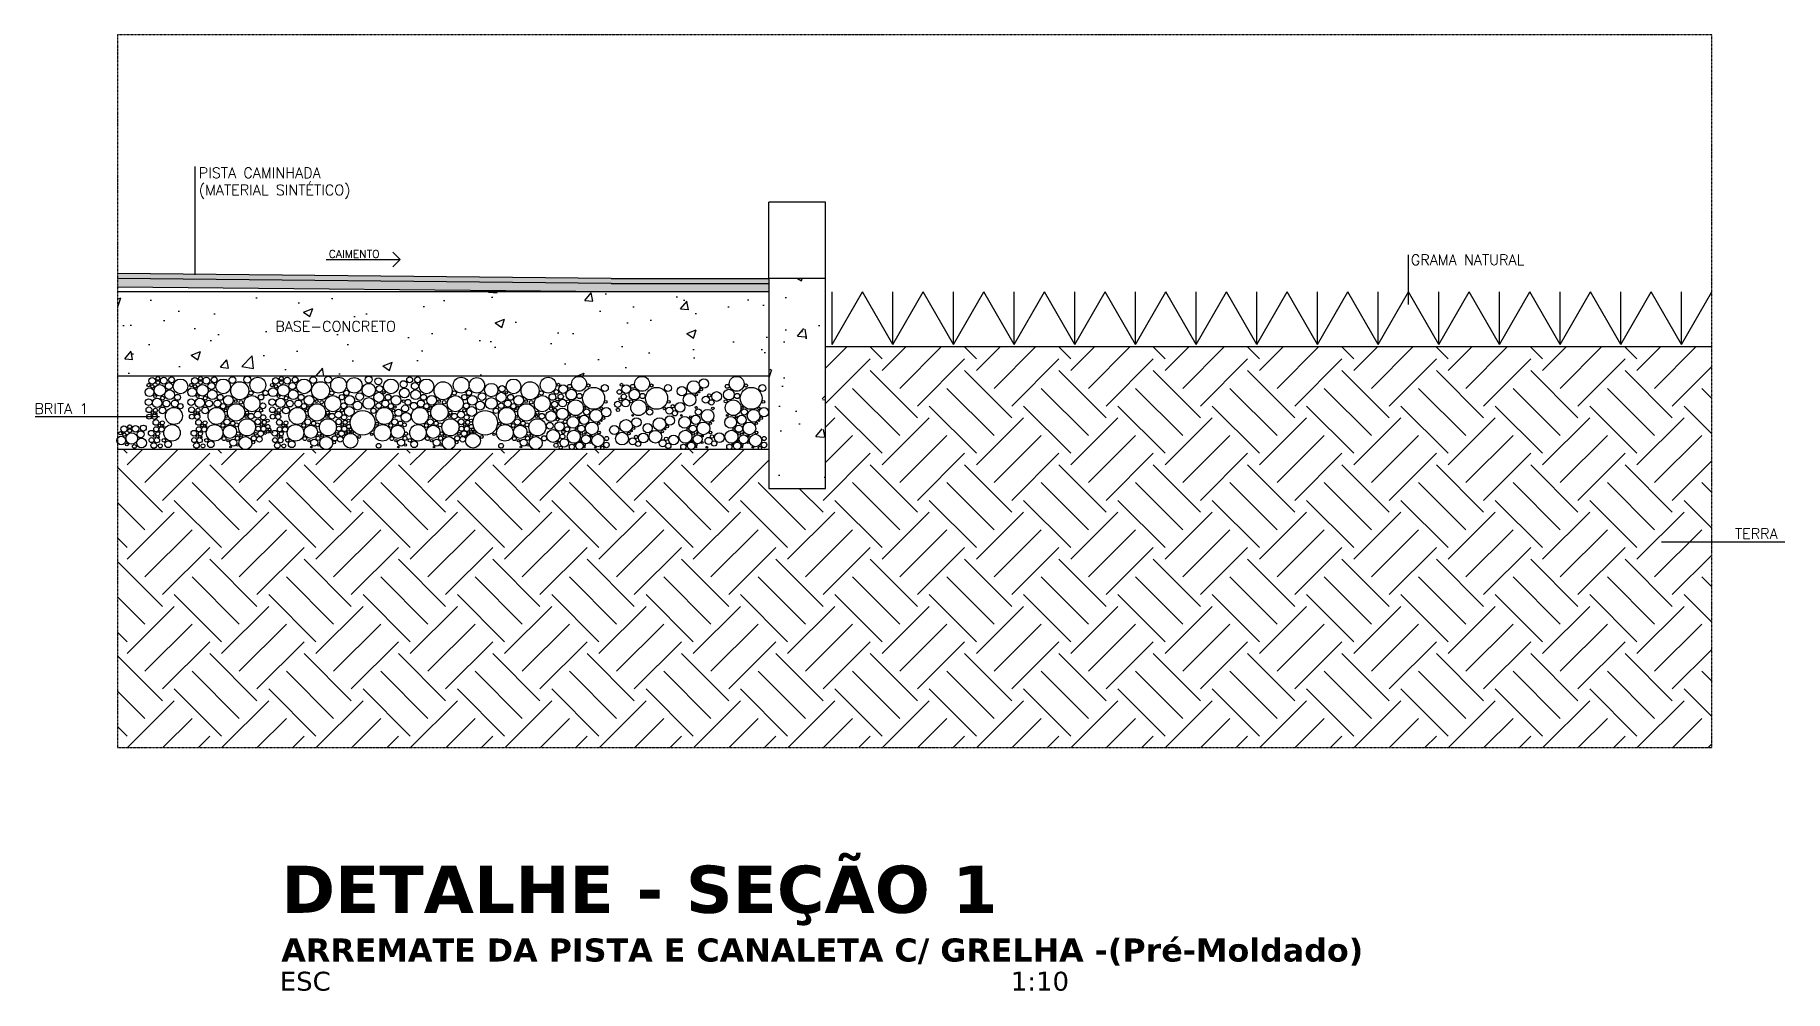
# Model space of a CAD drawing. Header units: millimetres. Extents: x -287396 to 401320, y -174247 to 142644.
# Drawn here: x -186620 to -184954, y 52783 to 53693 of the extents above; entities that cross this region are included whole.
import ezdxf

# ---------------------------------------------------------------- set-up
doc = ezdxf.new("R2010")
doc.units = ezdxf.units.MM
doc.header["$LTSCALE"] = 2.5
doc.linetypes.add('CENTER', pattern=[50.8, 31.75, -6.35, 6.35, -6.35])
for name, color, linetype in [('ARQ-BAS-GERAL-R00$0$ARQ-STR-CON', 7, 'Continuous'), ('ARQ-CTA-5', 1, 'Continuous'), ('ARQ-HTC-CON', 251, 'Continuous'), ('ARQ-HTC-PED', 9, 'Continuous'), ('ARQ-HTC-PIS', 10, 'Continuous'), ('ARQ-HTC-TER', 8, 'Continuous'), ('ARQ-PIS', 11, 'Continuous'), ('ARQ-PIS-GRA', 104, 'Continuous'), ('ARQ-TXT-5', 2, 'Continuous'), ('TITULO', 2, 'Continuous')]:
    doc.layers.add(name, color=color, linetype=linetype)
doc.styles.add('AMB10', font='verdana.ttf')
doc.styles.add('R060_05', font='romans.shx', dxfattribs={"height": 0.0075})
doc.styles.add('R080_05', font='romans.shx', dxfattribs={"height": 0.01})
doc.styles.add('TIT10', font='verdanab.ttf')
doc.dimstyles.new('R060_05', dxfattribs={"dimtxt": 0.0075, "dimasz": 0.005, "dimexe": 0.01, "dimexo": 0.005, "dimgap": 0.004, "dimtad": 1, "dimzin": 4, "dimdsep": 46, "dimtxsty": 'R060_05', "dimblk": 'DOT', "dimcen": 2.5, "dimclrd": 1, "dimclre": 1, "dimclrt": 2, "dimaunit": 1, "dimadec": 0, "dimazin": 0, "dimtfac": 1, "dimtix": 1, "dimtmove": 2, "dimatfit": 0, "dimldrblk": 'DOT', "dimfxl": 0.01, "dimarcsym": 0})

msp = doc.modelspace()

# ---------------------------------------------------------------- texts
at = {"layer": 'ARQ-TXT-5', "color": 3, "style": 'R080_05'}
msp.add_text('PISTA CAMINHADA', height=10, dxfattribs=at).set_placement((-186463.664, 53557.078))
at = {"layer": 'ARQ-TXT-5'}
for s, height, style, p in [('(MATERIAL SINTÉTICO)', 10, 'R080_05', (-186463.664, 53540.696)), ('CAIMENTO', 7.5, 'R060_05', (-186339.844, 53481.073)), ('GRAMA NATURAL', 10, 'R080_05', (-185310.084, 53474.193)), ('BASE-CONCRETO', 10, 'R080_05', (-186390.85, 53410.93)), ('BRITA 1', 10, 'R080_05', (-186620.087, 53332.499)), ('TERRA', 10, 'R080_05', (-185001.583, 53213.419))]:
    msp.add_text(s, height=height, dxfattribs=dict(at, style=style)).set_placement(p)
at = {"layer": 'TITULO'}
for s, height, style, p in [('DETALHE - SEÇÃO 1', 45, 'TIT10', (-186385.093, 52857.371)), ('ARREMATE DA PISTA E CANALETA C/ GRELHA -(Pré-Moldado)', 22, 'TIT10', (-186385.093, 52811.02)), ('ESC', 18, 'AMB10', (-186386.562, 52783.311)), ('1:10', 18, 'AMB10', (-185690.841, 52783.311))]:
    msp.add_text(s, height=height, dxfattribs=dict(at, style=style)).set_placement(p)

# ---------------------------------------------------------------- blocks, each defined once
blk = doc.blocks.new('_Dot')
at = {"color": 0, "linetype": 'ByBlock', "lineweight": -2}
blk.add_line((-0.5, 0), (-1, 0), dxfattribs=at)
at = {"color": 0, "linetype": 'ByBlock', "const_width": 0.5}
blk.add_lwpolyline([(-0.25, 0, 1), (0.25, 0, 1)], format="xyb", close=True, dxfattribs=at)
blk = doc.blocks.new('*D2')
at = {"layer": 'ARQ-CTA-5', "color": 1, "lineweight": -2}
for p, q in [((-185921.1, 53461.6), (-185921.1, 53534.1)), ((-185867.1, 53534.1), (-185921, 53534.1)), ((-185867.1, 53461.6), (-185867.1, 53534.1))]:
    blk.add_line(p, q, dxfattribs=at)
at = {"layer": 'DEFPOINTS', "color": 0}
for p in [(-185921.1, 53534.1), (-185921.1, 53461.6), (-185867.1, 53461.6)]:
    blk.add_point(p, dxfattribs=at)
at = {"layer": 'ARQ-CTA-5', "color": 1, "lineweight": -2, "xscale": 0.005, "yscale": 0.005, "zscale": 0.005, "rotation": 180}
blk.add_blockref('_Dot', (-185921.1, 53534.1), dxfattribs=at)
at = {"layer": 'ARQ-CTA-5', "color": 1, "lineweight": -2, "xscale": 0.005, "yscale": 0.005, "zscale": 0.005}
blk.add_blockref('_Dot', (-185867.1, 53534.1), dxfattribs=at)
at = {"layer": 'ARQ-CTA-5', "color": 2, "insert": (-185894.1, 53534.1), "char_height": 0.01, "attachment_point": 5, "style": 'R080_05'}
blk.add_mtext('.05', dxfattribs=at)

# ---------------------------------------------------------------- dimensions: what is measured, and where the dimension line sits
at = {"layer": 'ARQ-CTA-5'}
dim = msp.add_linear_dim(base=(-185921.053, 53534.129), p1=(-185867.053, 53461.609), p2=(-185921.053, 53461.607), text='.05', dimstyle='R060_05', override={"dimtxsty": 'R080_05'}, dxfattribs=at)
dim.commit()
dim.dimension.update_dxf_attribs({"geometry": '*D2', "text_midpoint": (-185894.053, 53534.138)})

# ---------------------------------------------------------------- hatches: boundary and pattern name
at = {"layer": 'ARQ-HTC-CON'}
h = msp.add_hatch(dxfattribs=at)
h.set_pattern_fill('AR-CONC', color=256, scale=0.5, style=0)
h.set_pattern_definition([(50, (-206565.175, 59460.656), (91.09233, -7.96954), [9.525, -104.775]), (355, (-206565.17, 59460.66), (-17.6214, 95.52832), [7.62, -83.82]), (100.451, (-206557.58, 59459.99), (73.47125, 87.55834), [8.095, -89.045]), (46.1842, (-206565.17, 59486.06), (135.5395, -21.02116), [14.2875, -157.1625]), (96.6356, (-206553.88, 59484.3), (118.7021, 123.7128), [12.1425, -133.5675]), (351.184, (-206565.17, 59486.06), (118.7023, 123.7126), [11.43, -125.73]), (21, (-206552.475, 59479.706), (75.80744, -51.13276), [9.525, -104.775]), (326, (-206552.47, 59479.71), (30.901, 92.094), [7.62, -83.82]), (71.4514, (-206546.16, 59475.445), (106.70825, 40.96143), [8.095, -89.045]), (37.5, (-206565.175, 59460.656), (1.5443, 42.27752), [0, -82.804, 0, -85.09, 0, -84.1375]), (7.5, (-206565.175, 59460.656), (33.40983, 50.09029), [0, -48.514, 0, -80.899, 0, -32.0675]), (327.5, (-206593.496, 59460.656), (67.7953, -2.86437), [0, -31.75, 0, -99.06, 0, -131.445]), (317.5, (-206606.196, 59460.656), (74.06459, 12.71325), [0, -41.275, 0, -65.786, 0, -93.345])])
h.paths.add_polyline_path([(-185921.053, 53368.608), (-185921.053, 53448.608), (-186540.955, 53448.608), (-186540.955, 53368.608)])
h.paths.add_polyline_path([(-186391.445, 53408.43), (-186262.159, 53408.43), (-186262.159, 53423.43), (-186391.445, 53423.43)], flags=24)
h = msp.add_hatch(dxfattribs=at)
h.set_pattern_fill('AR-CONC', color=256, scale=0.5, style=0)
h.set_pattern_definition([(50, (-280224.985, -95486.29), (91.092334, -7.969543), [9.525, -104.775]), (355, (-280224.98, -95486.29), (-17.621413, 95.52832), [7.62, -83.82]), (100.451, (-280217.39, -95486.96), (73.47125, 87.558344), [8.095, -89.045]), (46.1842, (-280224.98, -95460.89), (135.53952, -21.021164), [14.2875, -157.1625]), (96.6356, (-280213.69, -95462.64), (118.70212, 123.71278), [12.1425, -133.5675]), (351.184, (-280224.98, -95460.89), (118.7023, 123.71256), [11.43, -125.73]), (21, (-280212.285, -95467.24), (75.80744, -51.13276), [9.525, -104.775]), (326, (-280212.28, -95467.24), (30.901014, 92.093983), [7.62, -83.82]), (71.4514, (-280205.97, -95471.5), (106.708245, 40.96143), [8.095, -89.045]), (37.5, (-280224.985, -95486.292), (1.5443016, 42.2775194), [0, -82.804, 0, -85.09, 0, -84.1375]), (7.5, (-280224.985, -95486.29), (33.409831, 50.090287), [0, -48.514, 0, -80.899, 0, -32.0675]), (327.5, (-280253.306, -95486.292), (67.7952976, -2.864372), [0, -31.75, 0, -99.06, 0, -131.445]), (317.5, (-280266.006, -95486.29), (74.06459, 12.713246), [0, -41.275, 0, -65.786, 0, -93.345])])
h.paths.add_polyline_path([(-185867.053, 53461.609), (-185921.053, 53461.609), (-185921.053, 53456.609), (-185921.053, 53456.609), (-185921.053, 53448.608), (-185921.053, 53261.609), (-185867.053, 53261.609)])
at = {"layer": 'ARQ-HTC-PIS'}
for color, points in [(256, [(-186071.053, 53456.609), (-185921.053, 53456.609), (-185921.053, 53461.607), (-186071.053, 53461.609), (-186540.955, 53466.308), (-186540.955, 53461.308)]), (8, [(-186071.053, 53448.608), (-185921.053, 53448.608), (-185921.053, 53456.609), (-186071.053, 53456.609), (-186540.955, 53461.308), (-186540.955, 53453.307)])]:
    msp.add_hatch(color=color, dxfattribs=at).paths.add_polyline_path(points)
at = {"layer": 'ARQ-HTC-TER'}
h = msp.add_hatch(dxfattribs=at)
h.set_pattern_fill('EARTH', color=256, scale=10, angle=45, style=0)
h.set_pattern_definition([(45, (-125612.05, -108304.646), (7e-15, 89.802561), [63.5, -63.5]), (45, (-125628.89, -108287.81), (7e-15, 89.802561), [63.5, -63.5]), (45, (-125645.73, -108270.97), (7e-15, 89.802561), [63.5, -63.5]), (135, (-125645.73, -108259.745), (-89.802561, 7e-15), [63.5, -63.5]), (135, (-125628.89, -108242.91), (-89.802561, 7e-15), [63.5, -63.5]), (135, (-125612.05, -108226.07), (-89.802561, 7e-15), [63.5, -63.5])])
h.paths.add_polyline_path([(-185023.703, 53396.608), (-185867.053, 53396.608), (-185867.053, 53261.609), (-185921.053, 53261.609), (-185921.053, 53298.608), (-185929.124, 53298.608, -0.15255027), (-185930.084, 53298.608), (-185950.746, 53298.608, -0.07062356), (-185951.747, 53298.608), (-185958.508, 53298.608, -0.02536692), (-185958.765, 53298.608), (-185994.494, 53298.608, -0.07062356), (-185995.496, 53298.608), (-186002.257, 53298.608, -0.02536692), (-186002.513, 53298.608), (-186079.123, 53298.608, -0.15255027), (-186080.084, 53298.608), (-186100.746, 53298.608, -0.07062356), (-186101.747, 53298.608), (-186108.508, 53298.608, -0.02536692), (-186108.765, 53298.608), (-186142.288, 53298.608, -0.05579439), (-186143.662, 53298.608), (-186225.05, 53298.608, -0.05579439), (-186226.424, 53298.608), (-186341.649, 53298.608, -0.05579439), (-186343.023, 53298.608), (-186418.6, 53298.608, -0.05579439), (-186419.974, 53298.608), (-186540.955, 53298.608), (-186540.955, 53014.896), (-185023.703, 53014.896)])

# ---------------------------------------------------------------- linework, layer by layer
at = {"color": 9, "linetype": 'CENTER', "ltscale": 0.0025}
msp.add_lwpolyline([(-186540.955, 53014.896), (-185023.703, 53014.896), (-185023.703, 53693.355), (-186540.955, 53693.355)], close=True, dxfattribs=at)
at = {"layer": 'ARQ-BAS-GERAL-R00$0$ARQ-STR-CON'}
for p, q in [((-185921.053, 53448.608), (-186540.955, 53448.608)), ((-185921.053, 53368.608), (-186540.955, 53368.608))]:
    msp.add_line(p, q, dxfattribs=at)
msp.add_lwpolyline([(-185867.053, 53261.609), (-185867.053, 53461.609), (-185921.053, 53461.609), (-185921.053, 53261.609)], close=True, dxfattribs=at)
at = {"layer": 'ARQ-HTC-PED'}
for centre, radius in [((-186507.972, 53363.999), 3.049), ((-186502.575, 53366.257), 1.763), ((-186502.575, 53362.374), 1.763), ((-186496.996, 53364.185), 3.201), ((-186489.526, 53364.949), 2.8), ((-186481.014, 53358.72), 7.013), ((-186467.391, 53363.999), 3.049), ((-186461.994, 53366.257), 1.763), ((-186461.994, 53362.374), 1.763), ((-186456.414, 53364.185), 3.201), ((-186448.945, 53364.949), 2.8), ((-186440.433, 53358.72), 7.013), ((-186431.644, 53364.763), 3.201), ((-186417.427, 53365.112), 3.334), ((-186407.485, 53359.879), 7.542), ((-186390.44, 53363.999), 3.049), ((-186385.043, 53366.257), 1.763), ((-186385.043, 53362.374), 1.763), ((-186379.463, 53364.185), 3.201), ((-186371.994, 53364.949), 2.8), ((-186363.482, 53358.72), 7.013), ((-186354.693, 53364.763), 3.201), ((-186340.476, 53365.112), 3.334), ((-186330.534, 53359.879), 7.542), ((-186315.619, 53359.746), 7.339), ((-186301.972, 53365.164), 3.334), ((-186292.761, 53363.605), 3.334), ((-186280.72, 53358.72), 7.013), ((-186268.722, 53360.787), 3.334), ((-186262.895, 53365.018), 2.8), ((-186255.395, 53364.949), 2.8), ((-186246.883, 53358.72), 7.013), ((-186213.935, 53359.879), 7.542), ((-186199.02, 53359.746), 7.339), ((-186164.121, 53358.72), 7.013), ((-186131.173, 53359.879), 7.542), ((-186101.715, 53361.178), 7.092), ((-186041.7, 53361.178), 7.092), ((-185992.66, 53357.99), 6.053), ((-185982.858, 53361.432), 4.455), ((-185951.715, 53361.178), 7.092), ((-186510.536, 53353.101), 4.148), ((-186511.371, 53360.006), 1.612), ((-186507.759, 53358.688), 1.607), ((-186503.347, 53342.983), 4.48), ((-186505.294, 53349.409), 1.34), ((-186500.631, 53354.96), 5.481), ((-186498.105, 53347.506), 1.763), ((-186491.28, 53350.738), 4.634), ((-186492.129, 53359.061), 3.334), ((-186483.799, 53348.293), 2.8), ((-186469.954, 53353.101), 4.148), ((-186470.789, 53360.006), 1.612), ((-186467.178, 53358.688), 1.607), ((-186462.765, 53342.983), 4.48), ((-186464.712, 53349.409), 1.34), ((-186460.05, 53354.96), 5.481), ((-186457.523, 53347.506), 1.763), ((-186450.698, 53350.738), 4.634), ((-186451.547, 53359.061), 3.334), ((-186443.217, 53348.293), 2.8), ((-186435.56, 53345.513), 4.634), ((-186424.655, 53354.549), 8.581), ((-186413.029, 53342.274), 7.63), ((-186414.026, 53352.413), 1.999), ((-186404.416, 53348.406), 2.559), ((-186400.099, 53352.48), 2.559), ((-186393.003, 53353.101), 4.148), ((-186393.838, 53360.006), 1.612), ((-186390.227, 53358.688), 1.607), ((-186385.814, 53342.983), 4.48), ((-186387.761, 53349.409), 1.34), ((-186383.099, 53354.96), 5.481), ((-186380.572, 53347.506), 1.763), ((-186373.747, 53350.738), 4.634), ((-186374.596, 53359.061), 3.334), ((-186366.266, 53348.293), 2.8), ((-186358.609, 53345.513), 4.634), ((-186347.704, 53354.549), 8.581), ((-186336.078, 53342.274), 7.63), ((-186337.075, 53352.413), 1.999), ((-186327.465, 53348.406), 2.559), ((-186323.148, 53352.48), 2.559), ((-186319.939, 53345.504), 4.634), ((-186310.651, 53348.988), 3.628), ((-186301.834, 53355.245), 6.376), ((-186301.834, 53342.501), 5.588), ((-186292.321, 53348.293), 4.782), ((-186291.625, 53356.403), 3.048), ((-186287.448, 53352.696), 1.159), ((-186283.504, 53348.293), 2.8), ((-186275.847, 53345.513), 4.634), ((-186267.873, 53352.464), 4.634), ((-186257.148, 53350.738), 4.634), ((-186257.997, 53359.061), 3.334), ((-186249.667, 53348.293), 2.8), ((-186242.01, 53345.513), 4.634), ((-186231.105, 53354.549), 8.581), ((-186219.479, 53342.274), 7.63), ((-186220.476, 53352.413), 1.999), ((-186210.866, 53348.406), 2.559), ((-186206.549, 53352.48), 2.559), ((-186203.34, 53345.504), 4.634), ((-186194.052, 53348.988), 3.628), ((-186185.235, 53355.245), 6.376), ((-186185.235, 53342.501), 5.588), ((-186175.722, 53348.293), 4.782), ((-186175.026, 53356.403), 3.048), ((-186170.849, 53352.696), 1.159), ((-186166.905, 53348.293), 2.8), ((-186159.248, 53345.513), 4.634), ((-186148.343, 53354.549), 8.581), ((-186136.717, 53342.274), 7.63), ((-186137.714, 53352.413), 1.999), ((-186127.118, 53348.62), 3.16), ((-186123.319, 53353.412), 2.199), ((-186122.319, 53346.424), 1.455), ((-186121.328, 53360.279), 1.412), ((-186119.156, 53349.056), 2.489), ((-186116.816, 53356.071), 4.106), ((-186109.086, 53350.864), 5.087), ((-186110.744, 53358.782), 1.888), ((-186101.335, 53349.543), 2.5), ((-186087.884, 53347.366), 10.452), ((-186092.793, 53359.564), 1.537), ((-186077.169, 53357.098), 3.295), ((-186063.305, 53353.412), 2.199), ((-186062.305, 53346.424), 1.455), ((-186061.313, 53360.279), 1.412), ((-186059.142, 53349.056), 2.489), ((-186056.802, 53356.071), 4.106), ((-186049.072, 53350.864), 5.087), ((-186050.73, 53358.782), 1.888), ((-186041.321, 53349.543), 2.5), ((-186027.87, 53347.366), 10.452), ((-186032.779, 53359.564), 1.537), ((-186017.155, 53357.098), 3.295), ((-186003.93, 53354.123), 4.381), ((-185996.56, 53346.014), 6.043), ((-185990.066, 53350.853), 1.189), ((-185987.501, 53353.225), 0.691), ((-185985.411, 53355.786), 1.2), ((-185981.052, 53345.98), 3.334), ((-185977.785, 53350.136), 1.597), ((-185970.792, 53349.088), 4.634), ((-185959.086, 53350.864), 5.087), ((-185960.744, 53358.782), 1.888), ((-185951.335, 53349.543), 2.5), ((-185937.884, 53347.366), 10.452), ((-185942.793, 53359.564), 1.537), ((-185927.169, 53357.098), 3.295), ((-186511.349, 53343.716), 3.201), ((-186511.065, 53336.453), 2.729), ((-186510.816, 53329.894), 2.346), ((-186507.62, 53333.557), 1.266), ((-186505.67, 53329.789), 2.514), ((-186504.89, 53335.991), 1.914), ((-186504.11, 53332.777), 0.709), ((-186498.176, 53335.865), 3.201), ((-186494.479, 53342.33), 3.201), ((-186487.273, 53330.554), 8.078), ((-186486.401, 53342.405), 3.334), ((-186481.12, 53339.907), 2.514), ((-186470.767, 53343.716), 3.201), ((-186470.483, 53336.453), 2.729), ((-186470.235, 53329.894), 2.346), ((-186467.039, 53333.557), 1.266), ((-186465.088, 53329.789), 2.514), ((-186464.308, 53335.991), 1.914), ((-186463.528, 53332.777), 0.709), ((-186457.595, 53335.865), 3.201), ((-186453.897, 53342.33), 3.201), ((-186446.692, 53330.554), 8.078), ((-186445.819, 53342.405), 3.334), ((-186440.538, 53339.907), 2.514), ((-186438.037, 53335.882), 1.395), ((-186437.342, 53330.331), 1.11), ((-186436.647, 53339.074), 1.01), ((-186428.162, 53333.947), 8.24), ((-186428.421, 53344.627), 1.4), ((-186423.623, 53343.629), 1.708), ((-186418.625, 53330.252), 1.279), ((-186417.825, 53333.646), 1.597), ((-186413.864, 53330.295), 2.717), ((-186407.629, 53331.732), 3.334), ((-186404.363, 53335.887), 1.597), ((-186402.613, 53340.286), 2.8), ((-186402.348, 53329.234), 2.514), ((-186393.816, 53343.716), 3.201), ((-186393.533, 53336.453), 2.729), ((-186393.284, 53329.894), 2.346), ((-186390.088, 53333.557), 1.266), ((-186388.138, 53329.789), 2.514), ((-186387.357, 53335.991), 1.914), ((-186386.577, 53332.777), 0.709), ((-186380.644, 53335.865), 3.201), ((-186376.946, 53342.33), 3.201), ((-186369.741, 53330.554), 8.078), ((-186368.868, 53342.405), 3.334), ((-186363.587, 53339.907), 2.514), ((-186361.086, 53335.882), 1.395), ((-186360.391, 53330.331), 1.11), ((-186359.696, 53339.074), 1.01), ((-186351.211, 53333.947), 8.24), ((-186351.47, 53344.627), 1.4), ((-186346.672, 53343.629), 1.708), ((-186341.674, 53330.252), 1.279), ((-186340.874, 53333.646), 1.597), ((-186336.913, 53330.295), 2.717), ((-186330.678, 53331.732), 3.334), ((-186327.412, 53335.887), 1.597), ((-186325.662, 53340.286), 2.8), ((-186325.397, 53329.234), 2.514), ((-186320.419, 53334.84), 4.634), ((-186307.67, 53324.078), 11.759), ((-186312.507, 53340.415), 4.177), ((-186297.363, 53335.466), 2.559), ((-186292.499, 53340.323), 2.653), ((-186286.979, 53330.554), 8.078), ((-186286.106, 53342.405), 3.334), ((-186280.825, 53339.907), 2.514), ((-186278.324, 53335.882), 1.395), ((-186277.629, 53330.331), 1.11), ((-186276.934, 53339.074), 1.01), ((-186273.563, 53333.57), 3.334), ((-186266.381, 53329.367), 4.634), ((-186267.23, 53337.69), 3.334), ((-186268.708, 53344.627), 1.4), ((-186264.628, 53343.578), 2.8), ((-186258.923, 53340.197), 3.334), ((-186253.142, 53330.554), 8.078), ((-186252.269, 53342.405), 3.334), ((-186246.988, 53339.907), 2.514), ((-186244.487, 53335.882), 1.395), ((-186243.792, 53330.331), 1.11), ((-186243.097, 53339.074), 1.01), ((-186234.612, 53333.947), 8.24), ((-186234.871, 53344.627), 1.4), ((-186230.073, 53343.629), 1.708), ((-186225.075, 53330.252), 1.279), ((-186224.275, 53333.646), 1.597), ((-186220.314, 53330.295), 2.717), ((-186214.079, 53331.732), 3.334), ((-186210.813, 53335.887), 1.597), ((-186209.063, 53340.286), 2.8), ((-186208.798, 53329.234), 2.514), ((-186203.82, 53334.84), 4.634), ((-186191.071, 53324.078), 11.759), ((-186195.908, 53340.415), 4.177), ((-186180.764, 53335.466), 2.559), ((-186175.9, 53340.323), 2.653), ((-186170.38, 53330.554), 8.078), ((-186169.507, 53342.405), 3.334), ((-186164.226, 53339.907), 2.514), ((-186161.724, 53335.882), 1.395), ((-186161.03, 53330.331), 1.11), ((-186160.335, 53339.074), 1.01), ((-186151.85, 53333.947), 8.24), ((-186152.109, 53344.627), 1.4), ((-186147.311, 53343.629), 1.708), ((-186142.312, 53330.252), 1.279), ((-186141.513, 53333.646), 1.597), ((-186137.114, 53330.252), 2.717), ((-186128.378, 53330.246), 5.106), ((-186128.317, 53337.639), 1.612), ((-186124.919, 53341.632), 3.049), ((-186124.706, 53336.321), 1.607), ((-186117.578, 53332.592), 5.481), ((-186117.346, 53342.842), 3.644), ((-186112.141, 53344.536), 1.537), ((-186105.079, 53338.407), 7.466), ((-186110.676, 53331.011), 0.792), ((-186101.965, 53329.654), 1.01), ((-186096.908, 53326.838), 4.381), ((-186094.486, 53334.326), 2.981), ((-186096.439, 53338.748), 0.977), ((-186085.638, 53330.705), 6.053), ((-186080.574, 53337.799), 1.266), ((-186075.836, 53334.147), 4.455), ((-186076.393, 53344.061), 1.332), ((-186064.904, 53341.632), 3.049), ((-186064.692, 53336.321), 1.607), ((-186057.332, 53342.842), 3.644), ((-186052.127, 53344.536), 1.537), ((-186045.065, 53338.407), 7.466), ((-186050.662, 53331.011), 0.792), ((-186034.472, 53334.326), 2.981), ((-186036.425, 53338.748), 0.977), ((-186020.559, 53337.799), 1.266), ((-186015.348, 53326.203), 4.455), ((-186015.789, 53335.641), 3.334), ((-186016.379, 53344.061), 1.332), ((-186012.523, 53339.796), 1.597), ((-186010.508, 53333.143), 2.514), ((-186005.53, 53338.749), 4.634), ((-186004.424, 53331.011), 0.792), ((-185995.713, 53329.654), 1.01), ((-185990.657, 53326.838), 4.381), ((-185988.235, 53334.326), 2.981), ((-185990.188, 53338.748), 0.977), ((-185979.386, 53330.705), 6.053), ((-185975.771, 53343.482), 2.514), ((-185974.322, 53337.799), 1.266), ((-185962.141, 53344.536), 1.537), ((-185955.079, 53338.407), 7.466), ((-185960.676, 53331.011), 0.792), ((-185951.965, 53329.654), 1.01), ((-185946.908, 53326.838), 4.381), ((-185944.486, 53334.326), 2.981), ((-185946.439, 53338.748), 0.977), ((-185935.638, 53330.705), 6.053), ((-185930.574, 53337.799), 1.266), ((-185925.836, 53334.147), 4.455), ((-185926.393, 53344.061), 1.332), ((-186538.209, 53314.091), 1.612), ((-186534.81, 53318.084), 3.049), ((-186534.597, 53312.773), 1.607), ((-186527.469, 53309.044), 5.481), ((-186529.413, 53320.342), 1.763), ((-186529.413, 53316.459), 1.763), ((-186523.833, 53318.27), 3.201), ((-186518.966, 53313.146), 3.334), ((-186516.364, 53319.034), 2.8), ((-186508.848, 53314.121), 2.729), ((-186504.415, 53324.456), 2.729), ((-186504.166, 53317.898), 2.346), ((-186502.673, 53313.66), 1.914), ((-186500.97, 53321.56), 1.266), ((-186499.02, 53317.793), 2.514), ((-186498.24, 53323.995), 1.914), ((-186497.459, 53320.781), 0.709), ((-186489.126, 53314.517), 7.915), ((-186468.267, 53314.121), 2.729), ((-186463.833, 53324.456), 2.729), ((-186463.585, 53317.898), 2.346), ((-186462.091, 53313.66), 1.914), ((-186460.389, 53321.56), 1.266), ((-186458.438, 53317.793), 2.514), ((-186457.658, 53323.995), 1.914), ((-186456.878, 53320.781), 0.709), ((-186448.545, 53314.517), 7.915), ((-186440.677, 53321.449), 1.825), ((-186434.03, 53315.443), 6.333), ((-186436.786, 53324.78), 2.914), ((-186431.366, 53323.531), 2.085), ((-186427.614, 53322.143), 1.804), ((-186426.085, 53313.677), 1.695), ((-186417.661, 53319.76), 8.149), ((-186409.506, 53313.547), 1.395), ((-186407.448, 53324.957), 2.729), ((-186407.2, 53318.399), 2.346), ((-186404.73, 53313.726), 2.717), ((-186404.004, 53322.061), 1.266), ((-186402.053, 53318.293), 2.514), ((-186401.273, 53324.496), 1.914), ((-186400.555, 53314.322), 1.266), ((-186400.493, 53321.282), 0.709), ((-186397.911, 53320.483), 1.987), ((-186398.076, 53326.018), 1.471), ((-186398.062, 53315.488), 1.266), ((-186396.258, 53317.609), 1.266), ((-186394.56, 53315.329), 1.266), ((-186391.316, 53314.121), 2.729), ((-186386.882, 53324.456), 2.729), ((-186386.634, 53317.898), 2.346), ((-186385.14, 53313.66), 1.914), ((-186383.438, 53321.56), 1.266), ((-186381.487, 53317.793), 2.514), ((-186380.707, 53323.995), 1.914), ((-186379.927, 53320.781), 0.709), ((-186371.594, 53314.517), 7.915), ((-186363.726, 53321.449), 1.825), ((-186357.079, 53315.443), 6.333), ((-186359.835, 53324.78), 2.914), ((-186354.415, 53323.531), 2.085), ((-186350.663, 53322.143), 1.804), ((-186349.134, 53313.677), 1.695), ((-186340.711, 53319.76), 8.149), ((-186332.555, 53313.547), 1.395), ((-186330.498, 53324.957), 2.729), ((-186330.249, 53318.399), 2.346), ((-186327.779, 53313.726), 2.717), ((-186327.053, 53322.061), 1.266), ((-186325.103, 53318.293), 2.514), ((-186319.221, 53306.977), 7.033), ((-186324.322, 53324.496), 1.914), ((-186323.604, 53314.322), 1.266), ((-186323.542, 53321.282), 0.709), ((-186320.96, 53320.483), 1.987), ((-186321.125, 53326.018), 1.471), ((-186321.111, 53315.488), 1.266), ((-186319.307, 53317.609), 1.266), ((-186317.609, 53315.329), 1.266), ((-186299.17, 53313.122), 1.11), ((-186288.832, 53314.517), 7.915), ((-186294.028, 53323.114), 1.395), ((-186280.964, 53321.449), 1.825), ((-186274.316, 53315.443), 6.333), ((-186277.073, 53324.78), 2.914), ((-186271.653, 53323.531), 2.085), ((-186267.9, 53322.143), 1.804), ((-186266.372, 53313.677), 1.695), ((-186254.995, 53314.517), 7.915), ((-186247.127, 53321.449), 1.825), ((-186240.48, 53315.443), 6.333), ((-186243.236, 53324.78), 2.914), ((-186237.816, 53323.531), 2.085), ((-186234.064, 53322.143), 1.804), ((-186232.535, 53313.677), 1.695), ((-186224.112, 53319.76), 8.149), ((-186215.956, 53313.547), 1.395), ((-186213.899, 53324.957), 2.729), ((-186213.65, 53318.399), 2.346), ((-186211.18, 53313.726), 2.717), ((-186210.454, 53322.061), 1.266), ((-186208.504, 53318.293), 2.514), ((-186202.622, 53306.977), 7.033), ((-186207.723, 53324.496), 1.914), ((-186207.005, 53314.322), 1.266), ((-186206.943, 53321.282), 0.709), ((-186204.361, 53320.483), 1.987), ((-186204.526, 53326.018), 1.471), ((-186204.512, 53315.488), 1.266), ((-186202.708, 53317.609), 1.266), ((-186201.01, 53315.329), 1.266), ((-186182.571, 53313.122), 1.11), ((-186172.233, 53314.517), 7.915), ((-186177.429, 53323.114), 1.395), ((-186164.365, 53321.449), 1.825), ((-186157.717, 53315.443), 6.333), ((-186160.474, 53324.78), 2.914), ((-186155.054, 53323.531), 2.085), ((-186151.301, 53322.143), 1.804), ((-186149.773, 53313.677), 1.695), ((-186141.349, 53319.76), 8.149), ((-186129.517, 53321.267), 3.201), ((-186126.379, 53311.449), 6.073), ((-186120.293, 53320.615), 4.48), ((-186122.24, 53327.042), 1.34), ((-186116.653, 53315.269), 1.4), ((-186115.051, 53325.139), 1.763), ((-186113.136, 53317.957), 2.396), ((-186107.423, 53324.485), 5.606), ((-186106.755, 53310.713), 6.165), ((-186104.391, 53318.045), 1.009), ((-186099.634, 53318.435), 3.401), ((-186099.336, 53313.502), 1.249), ((-186095.798, 53314.108), 0.769), ((-186089.538, 53318.729), 6.043), ((-186083.044, 53323.568), 1.189), ((-186082.758, 53314.915), 1.317), ((-186080.479, 53325.94), 0.691), ((-186078.389, 53328.502), 1.2), ((-186068.22, 53317.167), 4.381), ((-186060.85, 53309.059), 6.043), ((-186056.949, 53321.035), 6.053), ((-186054.355, 53313.898), 1.189), ((-186051.79, 53316.269), 0.691), ((-186047.148, 53324.476), 4.455), ((-186049.7, 53318.831), 1.2), ((-186040.452, 53309.577), 4.634), ((-186036.421, 53318.894), 4.381), ((-186029.05, 53310.786), 6.043), ((-186025.15, 53322.762), 6.053), ((-186022.556, 53315.624), 1.189), ((-186019.991, 53317.996), 0.691), ((-186017.901, 53320.558), 1.2), ((-186001.171, 53324.485), 5.606), ((-186000.504, 53310.713), 6.165), ((-185998.139, 53318.045), 1.009), ((-185993.383, 53318.435), 3.401), ((-185993.085, 53313.502), 1.249), ((-185989.547, 53314.108), 0.769), ((-185983.287, 53318.729), 6.043), ((-185976.792, 53323.568), 1.189), ((-185976.507, 53314.915), 1.317), ((-185974.227, 53325.94), 0.691), ((-185968.206, 53309.946), 4.634), ((-185957.423, 53324.485), 5.606), ((-185956.755, 53310.713), 6.165), ((-185954.391, 53318.045), 1.009), ((-185949.634, 53318.435), 3.401), ((-185949.336, 53313.502), 1.249), ((-185945.798, 53314.108), 0.769), ((-185939.538, 53318.729), 6.043), ((-185933.044, 53323.568), 1.189), ((-185932.758, 53314.915), 1.317), ((-185930.479, 53325.94), 0.691), ((-185928.389, 53328.502), 1.2), ((-186537.374, 53307.186), 4.148), ((-186532.132, 53303.494), 1.34), ((-186524.943, 53301.591), 1.763), ((-186518.118, 53304.823), 4.634), ((-186508.599, 53307.563), 2.346), ((-186506.423, 53302.545), 2.729), ((-186505.404, 53311.225), 1.266), ((-186503.453, 53307.457), 2.514), ((-186501.893, 53310.446), 0.709), ((-186500.248, 53302.084), 1.914), ((-186496.927, 53307.39), 1.695), ((-186492.731, 53303.593), 3.201), ((-186468.018, 53307.563), 2.346), ((-186465.842, 53302.545), 2.729), ((-186464.822, 53311.225), 1.266), ((-186462.872, 53307.457), 2.514), ((-186461.311, 53310.446), 0.709), ((-186459.667, 53302.084), 1.914), ((-186456.346, 53307.39), 1.695), ((-186452.15, 53303.593), 3.201), ((-186439.619, 53309.028), 1.836), ((-186435.728, 53307.002), 1.169), ((-186433.388, 53300.964), 0.779), ((-186430.754, 53305.151), 3.317), ((-186427.048, 53309.242), 1.948), ((-186426.658, 53302.814), 1.089), ((-186419.287, 53304.746), 6.176), ((-186423.147, 53311.677), 1.268), ((-186411.249, 53309.242), 2.437), ((-186411.82, 53305.456), 1.395), ((-186405.985, 53308.371), 2.729), ((-186391.067, 53307.563), 2.346), ((-186388.891, 53302.545), 2.729), ((-186387.871, 53311.225), 1.266), ((-186385.921, 53307.457), 2.514), ((-186384.36, 53310.446), 0.709), ((-186382.716, 53302.084), 1.914), ((-186379.395, 53307.39), 1.695), ((-186375.199, 53303.593), 3.201), ((-186362.669, 53309.028), 1.836), ((-186358.777, 53307.002), 1.169), ((-186356.437, 53300.964), 0.779), ((-186353.803, 53305.151), 3.317), ((-186350.097, 53309.242), 1.948), ((-186349.707, 53302.814), 1.089), ((-186342.336, 53304.746), 6.176), ((-186346.196, 53311.677), 1.268), ((-186334.298, 53309.242), 2.437), ((-186334.869, 53305.456), 1.395), ((-186329.034, 53308.371), 2.729), ((-186310.983, 53310.624), 1.395), ((-186292.507, 53302.243), 2.224), ((-186279.906, 53309.028), 1.836), ((-186276.015, 53307.002), 1.169), ((-186273.674, 53300.964), 0.779), ((-186271.041, 53305.151), 3.317), ((-186267.335, 53309.242), 1.948), ((-186266.945, 53302.814), 1.089), ((-186262.796, 53307.39), 1.695), ((-186258.6, 53303.593), 3.201), ((-186246.069, 53309.028), 1.836), ((-186242.178, 53307.002), 1.169), ((-186239.838, 53300.964), 0.779), ((-186237.204, 53305.151), 3.317), ((-186233.498, 53309.242), 1.948), ((-186233.108, 53302.814), 1.089), ((-186225.737, 53304.746), 6.176), ((-186229.597, 53311.677), 1.268), ((-186217.699, 53309.242), 2.437), ((-186218.27, 53305.456), 1.395), ((-186212.435, 53308.371), 2.729), ((-186194.384, 53310.624), 1.395), ((-186175.908, 53302.243), 2.224), ((-186163.307, 53309.028), 1.836), ((-186159.416, 53307.002), 1.169), ((-186157.075, 53300.964), 0.779), ((-186154.442, 53305.151), 3.317), ((-186150.736, 53309.242), 1.948), ((-186150.346, 53302.814), 1.089), ((-186142.975, 53304.746), 6.176), ((-186146.835, 53311.677), 1.268), ((-186134.937, 53309.242), 2.437), ((-186123.721, 53302.619), 1.987), ((-186121.673, 53305.736), 0.98), ((-186119.159, 53300.343), 1.471), ((-186117.579, 53311.005), 2.358), ((-186115.817, 53304.912), 3.944), ((-186108.636, 53301.134), 2.529), ((-186105.39, 53303.66), 0.677), ((-186101.246, 53302.136), 3.564), ((-186100.442, 53306.694), 0.871), ((-186095.196, 53308.404), 4.297), ((-186096.796, 53300.973), 0.78), ((-186096.449, 53303.14), 0.969), ((-186090.806, 53305.307), 0.867), ((-186090.643, 53311.483), 0.931), ((-186083.814, 53307.161), 5.963), ((-186086.292, 53300.799), 0.78), ((-186079.604, 53300.146), 1.611), ((-186075.651, 53302.983), 2.62), ((-186075.519, 53309.097), 1.943), ((-186050.712, 53306.469), 3.334), ((-186047.445, 53310.624), 1.597), ((-186045.431, 53303.971), 2.514), ((-186022.072, 53304.623), 3.334), ((-186018.805, 53308.778), 1.597), ((-186016.79, 53302.124), 2.514), ((-186011.812, 53307.73), 4.634), ((-186002.385, 53301.134), 2.529), ((-185999.138, 53303.66), 0.677), ((-185994.995, 53302.136), 3.564), ((-185994.19, 53306.694), 0.871), ((-185988.944, 53308.404), 4.297), ((-185990.544, 53300.973), 0.78), ((-185990.197, 53303.14), 0.969), ((-185984.555, 53305.307), 0.867), ((-185984.392, 53311.483), 0.931), ((-185978.465, 53306.838), 3.334), ((-185980.041, 53300.799), 0.78), ((-185975.198, 53310.993), 1.597), ((-185973.184, 53304.34), 2.514), ((-185958.636, 53301.134), 2.529), ((-185955.39, 53303.66), 0.677), ((-185951.246, 53302.136), 3.564), ((-185950.442, 53306.694), 0.871), ((-185945.196, 53308.404), 4.297), ((-185946.796, 53300.973), 0.78), ((-185946.449, 53303.14), 0.969), ((-185940.806, 53305.307), 0.867), ((-185940.643, 53311.483), 0.931), ((-185933.814, 53307.161), 5.963), ((-185936.292, 53300.799), 0.78), ((-185929.604, 53300.146), 1.611), ((-185925.651, 53302.983), 2.62), ((-185925.519, 53309.097), 1.943)]:
    msp.add_circle(centre, radius, dxfattribs=at)
at = {"layer": 'ARQ-HTC-PIS'}
for p, q in [((-186071.053, 53461.609), (-186540.955, 53466.308)), ((-186071.053, 53456.609), (-186540.955, 53461.308)), ((-186071.053, 53461.609), (-185921.053, 53461.607)), ((-186071.053, 53456.609), (-185921.053, 53456.609))]:
    msp.add_line(p, q, dxfattribs=at)
at = {"layer": 'ARQ-HTC-PIS', "color": 8}
msp.add_line((-185921.053, 53456.609), (-185921.053, 53448.608), dxfattribs=at)
at = {"layer": 'ARQ-PIS', "color": 2}
msp.add_line((-186071.053, 53448.608), (-186540.955, 53453.307), dxfattribs=at)
at = {"layer": 'ARQ-PIS'}
for p, q in [((-185867.053, 53396.608), (-185023.703, 53396.608)), ((-185921.053, 53298.608), (-186540.955, 53298.608))]:
    msp.add_line(p, q, dxfattribs=at)
at = {"layer": 'ARQ-PIS-GRA'}
for p, q in [((-185860.86, 53398.608), (-185860.86, 53448.608)), ((-185860.86, 53398.608), (-185831.993, 53448.608)), ((-185803.125, 53398.608), (-185831.993, 53448.608)), ((-185803.125, 53398.608), (-185803.125, 53448.608)), ((-185803.125, 53398.608), (-185774.258, 53448.608)), ((-185745.39, 53398.608), (-185774.258, 53448.608)), ((-185745.39, 53398.608), (-185745.39, 53448.608)), ((-185745.39, 53398.608), (-185716.523, 53448.608)), ((-185687.655, 53398.608), (-185716.523, 53448.608)), ((-185687.655, 53398.608), (-185687.655, 53448.608)), ((-185687.655, 53398.608), (-185658.788, 53448.608)), ((-185629.92, 53398.608), (-185658.788, 53448.608)), ((-185629.92, 53398.608), (-185629.92, 53448.608)), ((-185629.92, 53398.608), (-185601.053, 53448.608)), ((-185572.185, 53398.608), (-185601.053, 53448.608)), ((-185572.185, 53398.608), (-185572.185, 53448.608)), ((-185572.185, 53398.608), (-185543.318, 53448.608)), ((-185514.45, 53398.608), (-185543.318, 53448.608)), ((-185514.45, 53398.608), (-185514.45, 53448.608)), ((-185514.45, 53398.608), (-185485.583, 53448.608)), ((-185456.715, 53398.608), (-185485.583, 53448.608)), ((-185456.715, 53398.608), (-185456.715, 53448.608)), ((-185456.715, 53398.608), (-185427.848, 53448.608)), ((-185398.98, 53398.608), (-185427.848, 53448.608)), ((-185398.98, 53398.608), (-185398.98, 53448.608)), ((-185398.98, 53398.608), (-185370.113, 53448.608)), ((-185341.245, 53398.608), (-185370.113, 53448.608)), ((-185341.245, 53398.608), (-185341.245, 53448.608)), ((-185341.245, 53398.608), (-185312.378, 53448.608)), ((-185283.51, 53398.608), (-185312.378, 53448.608)), ((-185283.51, 53398.608), (-185283.51, 53448.608)), ((-185283.51, 53398.608), (-185254.643, 53448.608)), ((-185225.775, 53398.608), (-185254.643, 53448.608)), ((-185225.775, 53398.608), (-185225.775, 53448.608)), ((-185225.775, 53398.608), (-185196.908, 53448.608)), ((-185168.04, 53398.608), (-185196.908, 53448.608)), ((-185168.04, 53398.608), (-185168.04, 53448.608)), ((-185168.04, 53398.608), (-185139.173, 53448.608)), ((-185110.305, 53398.608), (-185139.173, 53448.608)), ((-185110.305, 53398.608), (-185110.305, 53448.608)), ((-185110.305, 53398.608), (-185081.438, 53448.608)), ((-185052.57, 53398.608), (-185081.438, 53448.608)), ((-185052.57, 53398.608), (-185052.57, 53448.608)), ((-185052.57, 53398.608), (-185023.703, 53448.608))]:
    msp.add_line(p, q, dxfattribs=at)
at = {"layer": 'ARQ-TXT-5'}
for q in [(-186279.026, 53486.593), (-186279.026, 53472.451)]:
    msp.add_line((-186271.955, 53479.522), q, dxfattribs=at)
at = {"layer": 'ARQ-TXT-5', "color": 1}
msp.add_line((-186342.422, 53479.522), (-186271.955, 53479.522), dxfattribs=at)

msp.set_redraw_order([(e.dxf.handle, doc.entitydb.next_handle()) for e in msp.query("TEXT MTEXT ATTDEF DIMENSION ARC_DIMENSION")])  # texts and dimensions are drawn at this point

# ---------------------------------------------------------------- leaders
at = {"layer": 'ARQ-TXT-5'}
for points in [[(-186467.09, 53464.862), (-186467.09, 53568.204)], [(-185312.396, 53436.625), (-185312.396, 53484.147)], [(-186501.056, 53329.772), (-186619.51, 53329.772)], [(-185071.664, 53210.692), (-184953.975, 53210.692)]]:
    msp.add_leader(points, dimstyle='R060_05', dxfattribs=at)

doc.saveas('drawing.dxf')
